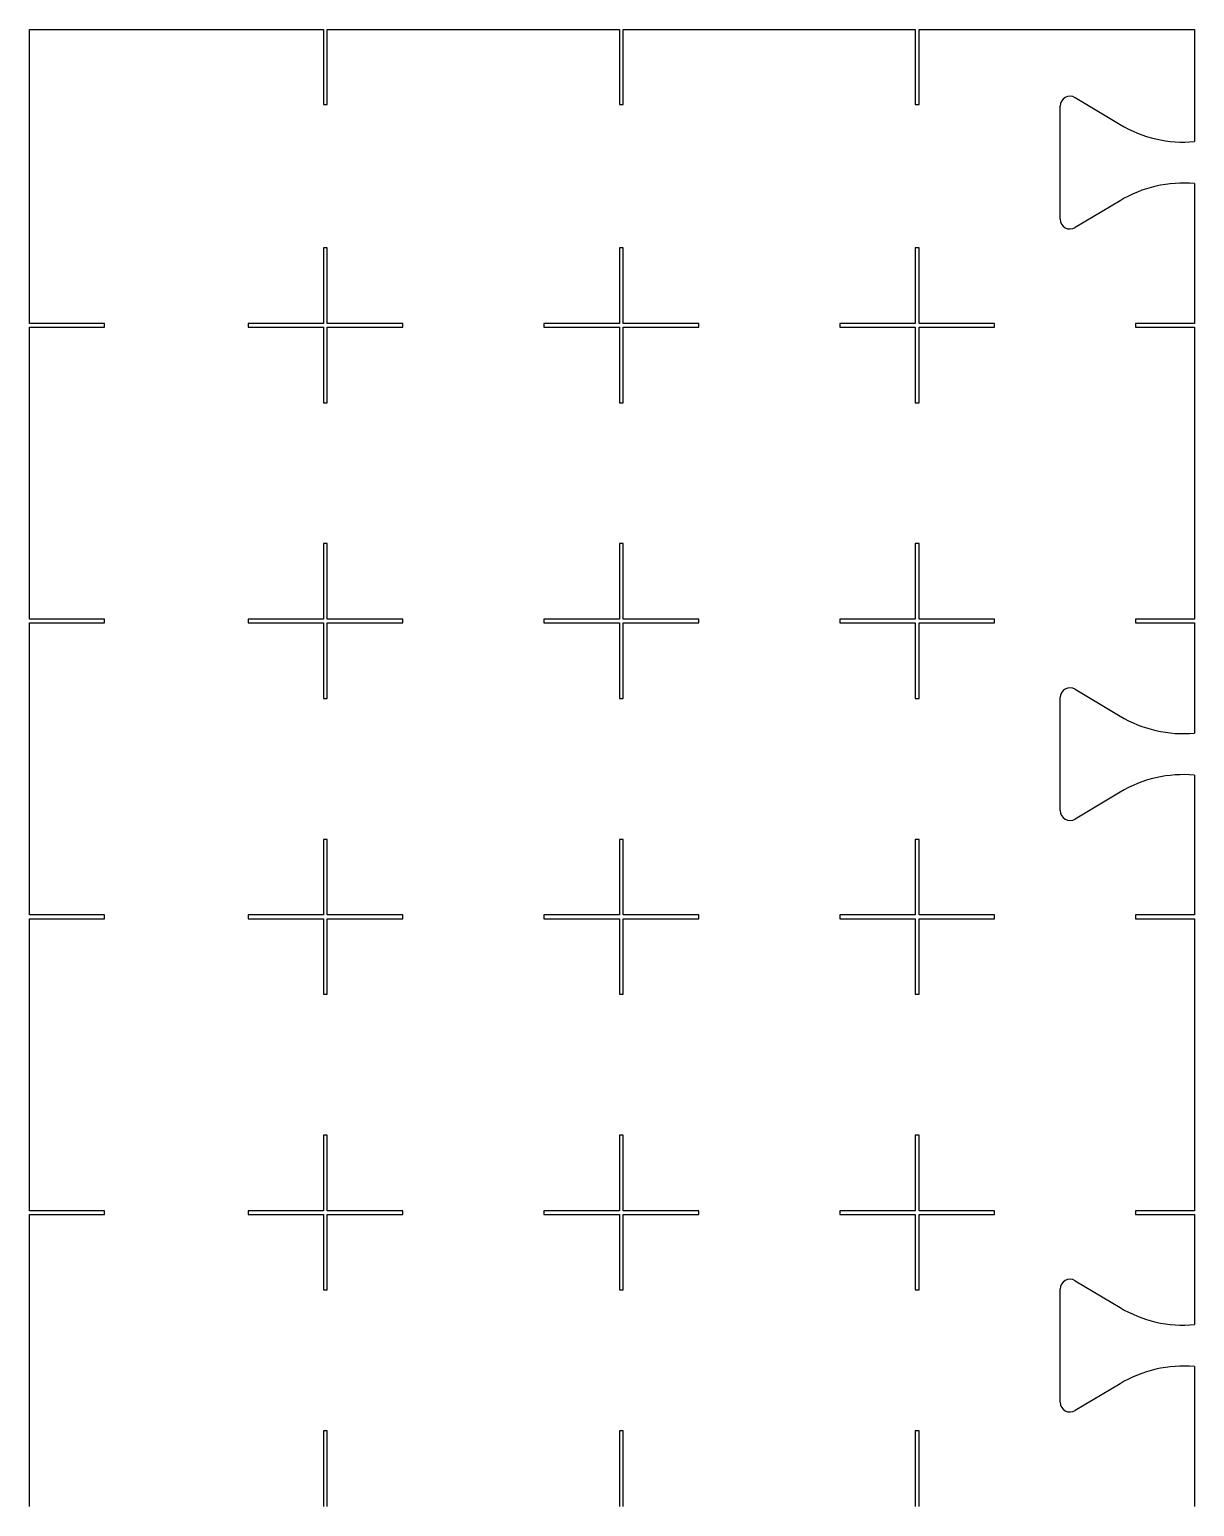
# Model space of a CAD drawing. Header units: millimetres. Extents: x -1500 to -319, y -915 to 1500.
# Drawn here: x -1500 to -319, y 2 to 1500 of the extents above; entities that cross this region are included whole.
import ezdxf

# ---------------------------------------------------------------- set-up
doc = ezdxf.new("R2010")
doc.units = ezdxf.units.MM

msp = doc.modelspace()

# ---------------------------------------------------------------- linework, layer by layer
at = {"color": 7, "linetype": 'Continuous', "lineweight": 25}
for p, q in [((-1500, 1500), (-1201.9, 1500)), ((-1500, 1201.9), (-1500, 1500)), ((-1201.9, 1500), (-1201.9, 1424)), ((-1198.1, 1500), (-901.9, 1500)), ((-1198.1, 1424), (-1198.1, 1500)), ((-901.9, 1500), (-901.9, 1424)), ((-898.1, 1500), (-601.9, 1500)), ((-898.1, 1424), (-898.1, 1500)), ((-601.9, 1500), (-601.9, 1424)), ((-598.1, 1500), (-318.9, 1500)), ((-598.1, 1424), (-598.1, 1500)), ((-318.9, 1500), (-318.9, 1386.3)), ((-1201.9, 1424), (-1198.1, 1424)), ((-901.9, 1424), (-898.1, 1424)), ((-601.9, 1424), (-598.1, 1424)), ((-439.9, 1430.9), (-394.3, 1403.6)), ((-455, 1307.7), (-455, 1422.3)), ((-318.9, 1343.7), (-318.9, 1201.9)), ((-394.3, 1326.4), (-439.9, 1299.1)), ((-1201.9, 1278.5), (-1201.9, 1201.9)), ((-1198.1, 1278.5), (-1201.9, 1278.5)), ((-1198.1, 1201.9), (-1198.1, 1278.5)), ((-901.9, 1278.5), (-901.9, 1201.9)), ((-898.1, 1278.5), (-901.9, 1278.5)), ((-898.1, 1201.9), (-898.1, 1278.5)), ((-601.9, 1278.5), (-601.9, 1201.9)), ((-598.1, 1278.5), (-601.9, 1278.5)), ((-598.1, 1201.9), (-598.1, 1278.5)), ((-1424, 1201.9), (-1500, 1201.9)), ((-1424, 1198.1), (-1424, 1201.9)), ((-1278.5, 1201.9), (-1278.5, 1198.1)), ((-1201.9, 1201.9), (-1278.5, 1201.9)), ((-1121.5, 1201.9), (-1198.1, 1201.9)), ((-1121.5, 1198.1), (-1121.5, 1201.9)), ((-978.5, 1201.9), (-978.5, 1198.1)), ((-901.9, 1201.9), (-978.5, 1201.9)), ((-821.5, 1201.9), (-898.1, 1201.9)), ((-821.5, 1198.1), (-821.5, 1201.9)), ((-678.5, 1201.9), (-678.5, 1198.1)), ((-601.9, 1201.9), (-678.5, 1201.9)), ((-521.5, 1201.9), (-598.1, 1201.9)), ((-521.5, 1198.1), (-521.5, 1201.9)), ((-378.5, 1201.9), (-378.5, 1198.1)), ((-318.9, 1201.9), (-378.5, 1201.9)), ((-1500, 1198.1), (-1424, 1198.1)), ((-1500, 901.9), (-1500, 1198.1)), ((-1278.5, 1198.1), (-1201.9, 1198.1)), ((-1201.9, 1198.1), (-1201.9, 1121.5)), ((-1198.1, 1198.1), (-1121.5, 1198.1)), ((-1198.1, 1121.5), (-1198.1, 1198.1)), ((-978.5, 1198.1), (-901.9, 1198.1)), ((-901.9, 1198.1), (-901.9, 1121.5)), ((-898.1, 1198.1), (-821.5, 1198.1)), ((-898.1, 1121.5), (-898.1, 1198.1)), ((-678.5, 1198.1), (-601.9, 1198.1)), ((-601.9, 1198.1), (-601.9, 1121.5)), ((-598.1, 1198.1), (-521.5, 1198.1)), ((-598.1, 1121.5), (-598.1, 1198.1)), ((-378.5, 1198.1), (-318.9, 1198.1)), ((-318.9, 1198.1), (-318.9, 901.9)), ((-1201.9, 1121.5), (-1198.1, 1121.5)), ((-901.9, 1121.5), (-898.1, 1121.5)), ((-601.9, 1121.5), (-598.1, 1121.5)), ((-1201.9, 978.5), (-1201.9, 901.9)), ((-1198.1, 978.5), (-1201.9, 978.5)), ((-1198.1, 901.9), (-1198.1, 978.5)), ((-901.9, 978.5), (-901.9, 901.9)), ((-898.1, 978.5), (-901.9, 978.5)), ((-898.1, 901.9), (-898.1, 978.5)), ((-601.9, 978.5), (-601.9, 901.9)), ((-598.1, 978.5), (-601.9, 978.5)), ((-598.1, 901.9), (-598.1, 978.5)), ((-1424, 901.9), (-1500, 901.9)), ((-1424, 898.1), (-1424, 901.9)), ((-1278.5, 901.9), (-1278.5, 898.1)), ((-1201.9, 901.9), (-1278.5, 901.9)), ((-1121.5, 901.9), (-1198.1, 901.9)), ((-1121.5, 898.1), (-1121.5, 901.9)), ((-978.5, 901.9), (-978.5, 898.1)), ((-901.9, 901.9), (-978.5, 901.9)), ((-821.5, 901.9), (-898.1, 901.9)), ((-821.5, 898.1), (-821.5, 901.9)), ((-678.5, 901.9), (-678.5, 898.1)), ((-601.9, 901.9), (-678.5, 901.9)), ((-521.5, 901.9), (-598.1, 901.9)), ((-521.5, 898.1), (-521.5, 901.9)), ((-378.5, 901.9), (-378.5, 898.1)), ((-318.9, 901.9), (-378.5, 901.9)), ((-1500, 898.1), (-1424, 898.1)), ((-1500, 601.9), (-1500, 898.1)), ((-1278.5, 898.1), (-1201.9, 898.1)), ((-1201.9, 898.1), (-1201.9, 821.5)), ((-1198.1, 898.1), (-1121.5, 898.1)), ((-1198.1, 821.5), (-1198.1, 898.1)), ((-978.5, 898.1), (-901.9, 898.1)), ((-901.9, 898.1), (-901.9, 821.5)), ((-898.1, 898.1), (-821.5, 898.1)), ((-898.1, 821.5), (-898.1, 898.1)), ((-678.5, 898.1), (-601.9, 898.1)), ((-601.9, 898.1), (-601.9, 821.5)), ((-598.1, 898.1), (-521.5, 898.1)), ((-598.1, 821.5), (-598.1, 898.1)), ((-378.5, 898.1), (-318.9, 898.1)), ((-318.9, 898.1), (-318.9, 786.3)), ((-439.9, 830.9), (-394.3, 803.6)), ((-1201.9, 821.5), (-1198.1, 821.5)), ((-901.9, 821.5), (-898.1, 821.5)), ((-601.9, 821.5), (-598.1, 821.5)), ((-455, 707.7), (-455, 822.3)), ((-318.9, 743.7), (-318.9, 601.9)), ((-394.3, 726.4), (-439.9, 699.1)), ((-1201.9, 678.5), (-1201.9, 601.9)), ((-1198.1, 678.5), (-1201.9, 678.5)), ((-1198.1, 601.9), (-1198.1, 678.5)), ((-901.9, 678.5), (-901.9, 601.9)), ((-898.1, 678.5), (-901.9, 678.5)), ((-898.1, 601.9), (-898.1, 678.5)), ((-601.9, 678.5), (-601.9, 601.9)), ((-598.1, 678.5), (-601.9, 678.5)), ((-598.1, 601.9), (-598.1, 678.5)), ((-1424, 601.9), (-1500, 601.9)), ((-1424, 598.1), (-1424, 601.9)), ((-1278.5, 601.9), (-1278.5, 598.1)), ((-1201.9, 601.9), (-1278.5, 601.9)), ((-1121.5, 601.9), (-1198.1, 601.9)), ((-1121.5, 598.1), (-1121.5, 601.9)), ((-978.5, 601.9), (-978.5, 598.1)), ((-901.9, 601.9), (-978.5, 601.9)), ((-821.5, 601.9), (-898.1, 601.9)), ((-821.5, 598.1), (-821.5, 601.9)), ((-678.5, 601.9), (-678.5, 598.1)), ((-601.9, 601.9), (-678.5, 601.9)), ((-521.5, 601.9), (-598.1, 601.9)), ((-521.5, 598.1), (-521.5, 601.9)), ((-378.5, 601.9), (-378.5, 598.1)), ((-318.9, 601.9), (-378.5, 601.9)), ((-1500, 598.1), (-1424, 598.1)), ((-1500, 301.9), (-1500, 598.1)), ((-1278.5, 598.1), (-1201.9, 598.1)), ((-1201.9, 598.1), (-1201.9, 521.5)), ((-1198.1, 598.1), (-1121.5, 598.1)), ((-1198.1, 521.5), (-1198.1, 598.1)), ((-978.5, 598.1), (-901.9, 598.1)), ((-901.9, 598.1), (-901.9, 521.5)), ((-898.1, 598.1), (-821.5, 598.1)), ((-898.1, 521.5), (-898.1, 598.1)), ((-678.5, 598.1), (-601.9, 598.1)), ((-601.9, 598.1), (-601.9, 521.5)), ((-598.1, 598.1), (-521.5, 598.1)), ((-598.1, 521.5), (-598.1, 598.1)), ((-378.5, 598.1), (-318.9, 598.1)), ((-318.9, 598.1), (-318.9, 301.9)), ((-1201.9, 521.5), (-1198.1, 521.5)), ((-901.9, 521.5), (-898.1, 521.5)), ((-601.9, 521.5), (-598.1, 521.5)), ((-1201.9, 378.5), (-1201.9, 301.9)), ((-1198.1, 378.5), (-1201.9, 378.5)), ((-1198.1, 301.9), (-1198.1, 378.5)), ((-901.9, 378.5), (-901.9, 301.9)), ((-898.1, 378.5), (-901.9, 378.5)), ((-898.1, 301.9), (-898.1, 378.5)), ((-601.9, 378.5), (-601.9, 301.9)), ((-598.1, 378.5), (-601.9, 378.5)), ((-598.1, 301.9), (-598.1, 378.5)), ((-1424, 301.9), (-1500, 301.9)), ((-1424, 298.1), (-1424, 301.9)), ((-1278.5, 301.9), (-1278.5, 298.1)), ((-1201.9, 301.9), (-1278.5, 301.9)), ((-1121.5, 301.9), (-1198.1, 301.9)), ((-1121.5, 298.1), (-1121.5, 301.9)), ((-978.5, 301.9), (-978.5, 298.1)), ((-901.9, 301.9), (-978.5, 301.9)), ((-821.5, 301.9), (-898.1, 301.9)), ((-821.5, 298.1), (-821.5, 301.9)), ((-678.5, 301.9), (-678.5, 298.1)), ((-601.9, 301.9), (-678.5, 301.9)), ((-521.5, 301.9), (-598.1, 301.9)), ((-521.5, 298.1), (-521.5, 301.9)), ((-378.5, 301.9), (-378.5, 298.1)), ((-318.9, 301.9), (-378.5, 301.9)), ((-1500, 298.1), (-1424, 298.1)), ((-1500, 1.9), (-1500, 298.1)), ((-1278.5, 298.1), (-1201.9, 298.1)), ((-1201.9, 298.1), (-1201.9, 221.5)), ((-1198.1, 298.1), (-1121.5, 298.1)), ((-1198.1, 221.5), (-1198.1, 298.1)), ((-978.5, 298.1), (-901.9, 298.1)), ((-901.9, 298.1), (-901.9, 221.5)), ((-898.1, 298.1), (-821.5, 298.1)), ((-898.1, 221.5), (-898.1, 298.1)), ((-678.5, 298.1), (-601.9, 298.1)), ((-601.9, 298.1), (-601.9, 221.5)), ((-598.1, 298.1), (-521.5, 298.1)), ((-598.1, 221.5), (-598.1, 298.1)), ((-378.5, 298.1), (-318.9, 298.1)), ((-318.9, 298.1), (-318.9, 186.3)), ((-439.9, 230.9), (-394.3, 203.6)), ((-1201.9, 221.5), (-1198.1, 221.5)), ((-901.9, 221.5), (-898.1, 221.5)), ((-601.9, 221.5), (-598.1, 221.5)), ((-455, 107.7), (-455, 222.3)), ((-318.9, 143.7), (-318.9, 1.9)), ((-394.3, 126.4), (-439.9, 99.1)), ((-1201.9, 78.5), (-1201.9, 1.9)), ((-1198.1, 78.5), (-1201.9, 78.5)), ((-1198.1, 1.9), (-1198.1, 78.5)), ((-901.9, 78.5), (-901.9, 1.9)), ((-898.1, 78.5), (-901.9, 78.5)), ((-898.1, 1.9), (-898.1, 78.5)), ((-601.9, 78.5), (-601.9, 1.9)), ((-598.1, 78.5), (-601.9, 78.5)), ((-598.1, 1.9), (-598.1, 78.5))]:
    msp.add_line(p, q, dxfattribs=at)
for centre, radius, start, end in [((-445, 1422.3), 10, 59.0362, 180), ((-330, 1510.8), 125, 239.0362, 275.0946), ((-330, 1219.2), 125, 84.9054, 120.9638), ((-445, 1307.7), 10, 180, 300.9638), ((-445, 822.3), 10, 59.0362, 180), ((-330, 910.8), 125, 239.0362, 275.0946), ((-330, 619.2), 125, 84.9054, 120.9638), ((-445, 707.7), 10, 180, 300.9638), ((-445, 222.3), 10, 59.0362, 180), ((-330, 310.8), 125, 239.0362, 275.0946), ((-330, 19.2), 125, 84.9054, 120.9638), ((-445, 107.7), 10, 180, 300.9638)]:
    msp.add_arc(centre, radius, start, end, dxfattribs=at)

doc.saveas('drawing.dxf')
